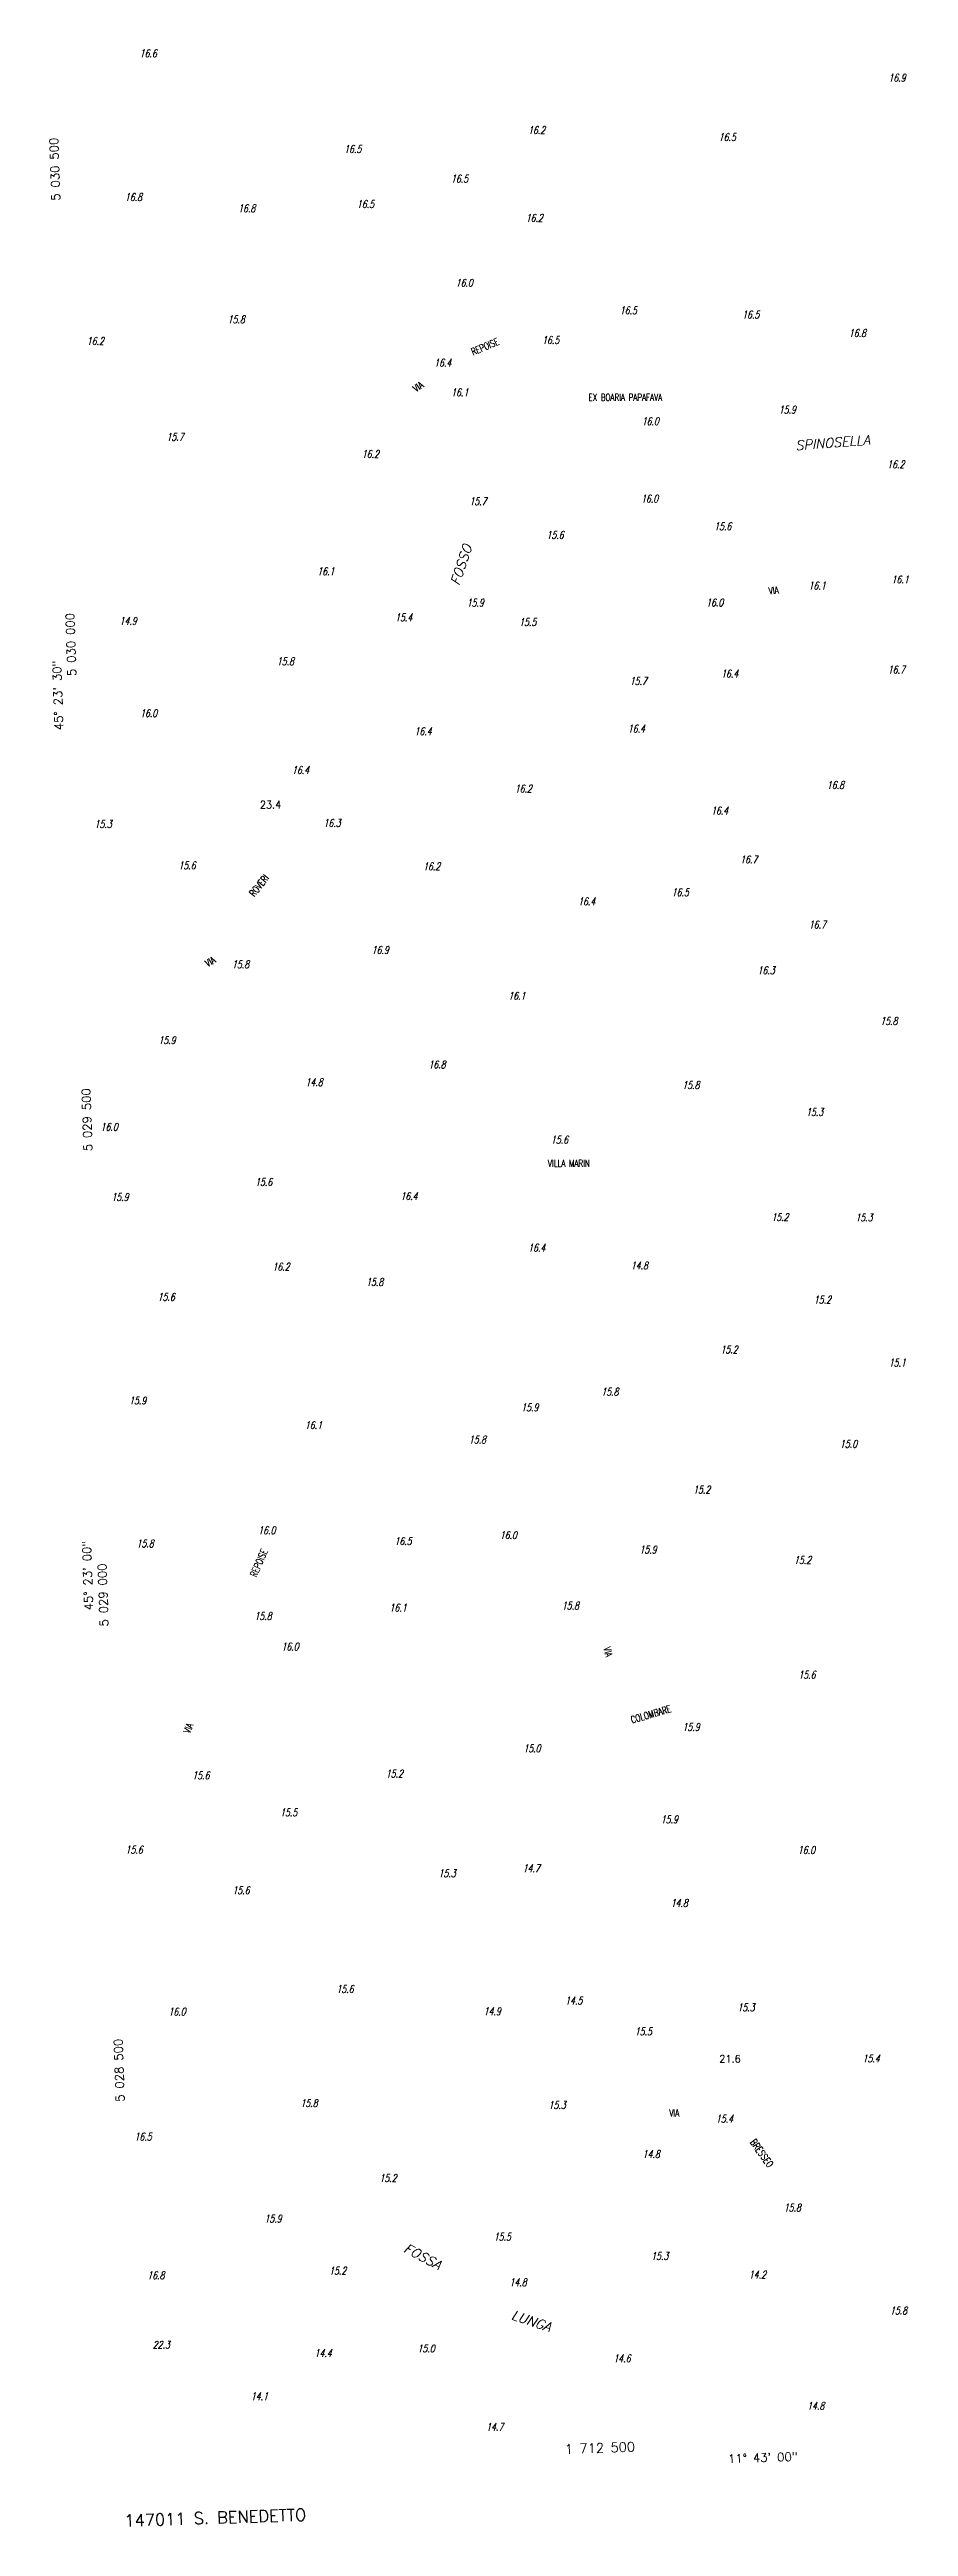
# Model space of a CAD drawing. Extents: x 1711905 to 1716091, y 5028020 to 5031001.
# Drawn here: x 1711922 to 1712825, y 5028020 to 5030626 of the extents above; entities that cross this region are included whole.
import ezdxf
from ezdxf.enums import TextEntityAlignment as Align

# ---------------------------------------------------------------- set-up
doc = ezdxf.new("R2010")
doc.units = 0
for name, color, linetype in [('11B2', 13, 'CONTINUOUS'), ('12A1', 13, 'CONTINUOUS'), ('14G7', 5, 'CONTINUOUS'), ('14O15', 5, 'CONTINUOUS'), ('16C3', 8, 'CONTINUOUS'), ('16D4', 8, 'CONTINUOUS')]:
    doc.layers.add(name, color=color, linetype=linetype)
doc.styles.add('ROMANS', font='romans.shx')
doc.styles.get("Standard").update_dxf_attribs({"font": 'SIMPLEX'})
doc.styles.add('STYLE1', font='romans.shx', dxfattribs={"width": 0.75, "oblique": 15})

msp = doc.modelspace()

# ---------------------------------------------------------------- texts
at = {"layer": '11B2', "style": 'STYLE1', "oblique": 15, "width": 0.75}
for s, p in [('16.6               ', (1712016.324, 5030617.633, 16.6)), ('16.9               ', (1712803.656, 5030591.93, 16.937)), ('16.2               ', (1712424.68, 5030536.844, 16.25)), ('16.5               ', (1712231.43, 5030517, 16.451)), ('16.5               ', (1712625.148, 5030529.555, 16.515)), ('16.5               ', (1712343.672, 5030485.805, 16.464)), ('16.8               ', (1712000.859, 5030466.367, 16.814)), ('16.5               ', (1712244.793, 5030459.078, 16.496)), ('16.8               ', (1712119.945, 5030454.617, 16.827)), ('16.2               ', (1712422.25, 5030444.492, 16.224)), ('16.0               ', (1712348.609, 5030376.203, 16.042)), ('15.8               ', (1712108.844, 5030337.656, 15.822)), ('16.5               ', (1712521.109, 5030347.211, 16.477)), ('16.5               ', (1712649.918, 5030342.758, 16.489)), ('16.2               ', (1711960.691, 5030314.969, 16.172)), ('16.5               ', (1712439.461, 5030316.023, 16.496)), ('16.8               ', (1712762.047, 5030323.313, 16.827)), ('16.4               ', (1712326.047, 5030292.125, 16.448)), ('16.1               ', (1712343.867, 5030260.938, 16.088)), ('16.0               ', (1712544.199, 5030230.555, 16.016)), ('15.9               ', (1712688.324, 5030242.711, 15.925)), ('15.7               ', (1712044.535, 5030214.117, 15.705)), ('16.2               ', (1712249.895, 5030196.125, 16.178)), ('16.2               ', (1712802.441, 5030185.211, 16.191)), ('15.7               ', (1712363.055, 5030146.422, 15.692)), ('16.0               ', (1712543.52, 5030149.211, 16.049)), ('15.6               ', (1712620.48, 5030120.047, 15.595)), ('15.6               ', (1712444.188, 5030110.969, 15.562)), ('16.1               ', (1712203.137, 5030072.781, 16.107)), ('15.9               ', (1712360.191, 5030039.68, 15.906)), ('16.0               ', (1712611.973, 5030039.844, 15.964)), ('16.1               ', (1712719.719, 5030057.672, 16.094)), ('16.1               ', (1712806.898, 5030064.102, 16.088)), ('14.9               ', (1711995.25, 5030020.531, 14.914)), ('15.4               ', (1712284.957, 5030024.18, 15.362)), ('15.5               ', (1712415.379, 5030019.273, 15.504)), ('15.8               ', (1712160.605, 5029978, 15.783)), ('16.4               ', (1712627.676, 5029965.086, 16.384)), ('16.7               ', (1712802.969, 5029969.328, 16.744)), ('15.7               ', (1712531.629, 5029957.305, 15.653)), ('16.0               ', (1712016.746, 5029923.414, 16.024)), ('16.4               ', (1712305.375, 5029904.375, 16.414)), ('16.4               ', (1712529.652, 5029907.164, 16.384)), ('16.4               ', (1712176.52, 5029863.625, 16.444)), ('16.2               ', (1712410.688, 5029844.023, 16.174)), ('16.8               ', (1712738.969, 5029847.813, 16.774)), ('15.3               ', (1711968.949, 5029806.758, 15.26)), ('16.3               ', (1712209.645, 5029807.953, 16.264)), ('16.4               ', (1712617.145, 5029820.883, 16.414)), ('15.6               ', (1712057.109, 5029763.297, 15.604)), ('16.2               ', (1712314.301, 5029762.242, 16.174)), ('16.7               ', (1712647.832, 5029769.477, 16.714)), ('16.4               ', (1712477.34, 5029725.422, 16.354)), ('16.5               ', (1712575.734, 5029735.047, 16.474)), ('16.7               ', (1712719.934, 5029701.023, 16.744)), ('16.9               ', (1712260.273, 5029674.289, 16.894)), ('15.8               ', (1712113.414, 5029659.203, 15.844)), ('16.3               ', (1712666.059, 5029652.82, 16.294)), ('16.1               ', (1712403.973, 5029626.086, 16.114)), ('15.8               ', (1712795.125, 5029599.594, 15.844)), ('15.9               ', (1712036.047, 5029579.406, 15.92)), ('16.8               ', (1712319.906, 5029553.797, 16.804)), ('14.8               ', (1712190.777, 5029535.188, 14.794)), ('15.8               ', (1712586.93, 5029532.188, 15.784)), ('15.3               ', (1712717.047, 5029503.836, 15.334)), ('16.0               ', (1711975.289, 5029488.203, 15.98)), ('15.6               ', (1712448.809, 5029474.672, 15.574)), ('15.9               ', (1711986.629, 5029414.477, 15.92)), ('15.6               ', (1712137.715, 5029430.273, 15.634)), ('16.4               ', (1712290.473, 5029415.313, 16.354)), ('15.2               ', (1712680.59, 5029393.25, 15.214)), ('15.3               ', (1712768.875, 5029392.852, 15.274)), ('16.4               ', (1712424.91, 5029361.063, 16.384)), ('16.2               ', (1712155.91, 5029341.086, 16.174)), ('14.8               ', (1712532.766, 5029342.344, 14.794)), ('15.6               ', (1712035.246, 5029309.359, 15.634)), ('15.8               ', (1712254.395, 5029325.086, 15.844)), ('15.2               ', (1712725.25, 5029306.383, 15.244)), ('15.2               ', (1712627.043, 5029253.961, 15.214)), ('15.1               ', (1712803.949, 5029240.234, 15.124)), ('15.8               ', (1712501.75, 5029209.508, 15.814)), ('15.9               ', (1712005.219, 5029200.336, 15.89)), ('15.9               ', (1712417.574, 5029193.094, 15.904)), ('16.1               ', (1712190.004, 5029174.414, 16.114)), ('15.8               ', (1712362.535, 5029159.227, 15.844)), ('15.0               ', (1712752.695, 5029154.703, 14.974)), ('15.2               ', (1712598.313, 5029106.625, 15.214)), ('15.8               ', (1712013.098, 5029049.859, 15.8)), ('16.0               ', (1712141.043, 5029063.75, 15.994)), ('16.5               ', (1712284.254, 5029052.328, 16.504)), ('16.0               ', (1712394.945, 5029058.641, 15.964)), ('15.9               ', (1712541.914, 5029043.492, 15.874)), ('15.2               ', (1712704.371, 5029032.555, 15.154)), ('15.8               ', (1712137.008, 5028973.609, 15.844)), ('16.1               ', (1712279.09, 5028982.367, 16.084)), ('15.8               ', (1712460.266, 5028984.57, 15.814)), ('16.0               ', (1712165.457, 5028941.445, 15.964)), ('15.6               ', (1712708.938, 5028911.867, 15.634)), ('15.9               ', (1712587.129, 5028856.852, 15.904)), ('15.0               ', (1712419.863, 5028834.344, 14.974)), ('15.6               ', (1712071.699, 5028805.992, 15.56)), ('15.2               ', (1712275.168, 5028807.781, 15.214)), ('15.5               ', (1712163.953, 5028766.953, 15.454)), ('15.9               ', (1712564.246, 5028759.602, 15.904)), ('15.6               ', (1712001.559, 5028727.766, 15.58)), ('16.0               ', (1712708.469, 5028727.43, 15.994)), ('15.6               ', (1712113.883, 5028685.102, 15.574)), ('15.3               ', (1712330.672, 5028702.953, 15.274)), ('14.7               ', (1712419.055, 5028708.18, 14.734)), ('14.8               ', (1712574.691, 5028671.656, 14.794)), ('15.6               ', (1712223.219, 5028581.25, 15.574)), ('16.0               ', (1712046.645, 5028557.391, 15.994)), ('14.9               ', (1712378.035, 5028557.695, 14.914)), ('14.5               ', (1712463.801, 5028569.016, 14.494)), ('15.3               ', (1712644.906, 5028561.789, 15.304)), ('15.5               ', (1712536.934, 5028536.539, 15.544)), ('15.4               ', (1712776.504, 5028508.063, 15.394)), ('15.8               ', (1712185.34, 5028461.086, 15.844)), ('15.3               ', (1712446.281, 5028459.094, 15.334)), ('16.5               ', (1712010.945, 5028425.906, 16.46)), ('15.4               ', (1712622.266, 5028444.672, 15.424)), ('14.8               ', (1712545.203, 5028407.484, 14.824)), ('15.2               ', (1712268.496, 5028382.289, 15.154)), ('15.8               ', (1712693.531, 5028351.211, 15.754)), ('15.9               ', (1712147.605, 5028339.664, 15.874)), ('15.5               ', (1712388.605, 5028320.555, 15.514)), ('15.3               ', (1712554.211, 5028300.273, 15.304)), ('16.8               ', (1712024.395, 5028280.023, 16.76)), ('15.2               ', (1712215.523, 5028284.813, 15.154)), ('14.8               ', (1712405.148, 5028272.664, 14.794)), ('14.2               ', (1712656.957, 5028280.68, 14.224)), ('15.8               ', (1712805.313, 5028242.93, 15.844)), ('22.3               ', (1712030.055, 5028206.875, 22.26)), ('14.4               ', (1712200.285, 5028198.172, 14.434)), ('15.0               ', (1712308.496, 5028203.008, 15.004)), ('14.6               ', (1712514.426, 5028192.555, 14.554)), ('14.1               ', (1712133.168, 5028152.758, 14.074)), ('14.8               ', (1712718.246, 5028142.656, 14.794)), ('14.7               ', (1712380.66, 5028120.539, 14.704))]:
    msp.add_text(s, height=8, dxfattribs=at).set_placement(p)
at = {"layer": '12A1', "width": 0.938}
for s, p in [('23.4               ', (1712142.758, 5029827.141, 23.42)), ('21.6               ', (1712625.91, 5028507.727, 21.64))]:
    msp.add_text(s, height=8, dxfattribs=at).set_placement(p)
at = {"layer": '14G7', "width": 0.733}
for s, rotation, p in [('REPOISE', 22.72, (1712366.824, 5030303.711)), ('VIA', 36.28, (1712307.289, 5030264.82)), ('VIA', 7.44, (1712678.32, 5030052.211)), ('ROVERI', 51.65, (1712136.949, 5029733.695)), ('VIA', 31.29, (1712088.125, 5029660.234)), ('REPOISE', 66.59, (1712139.02, 5029017.828)), ('VIA', 283.89, (1712504.094, 5028943.992)), ('COLOMBARE', 16.26, (1712534.094, 5028864.594)), ('VIA', 68.19, (1712069.125, 5028853.477)), ('VIA', 0.36, (1712573.371, 5028451.07)), ('BRESSEO', 305.24, (1712657.816, 5028423.961))]:
    msp.add_text(s, height=7.5, rotation=rotation, dxfattribs=at).set_placement(p)
for s, p in [('EX BOARIA PAPAFAVA', (1712488.293, 5030255.977)), ('VILLA MARIN', (1712445.672, 5029450.063))]:
    msp.add_text(s, height=7.5, dxfattribs=at).set_placement(p)
at = {"layer": '14O15', "color": 5, "style": 'ROMANS', "oblique": 15}
for s, rotation, p in [('SPINOSELLA', 4.56, (1712706.102, 5030203.93)), ('FOSSO', 71.56, (1712352.254, 5030061.125)), ('FOSSA', 331.97, (1712293.039, 5028309.25)), ('LUNGA', 341.54, (1712406.367, 5028238.023))]:
    msp.add_text(s, height=10, rotation=rotation, dxfattribs=at).set_placement(p)
at = {"layer": '16C3', "linetype": 'CONTINUOUS', "style": 'ROMANS'}
for s, height, rotation, p in [('5 030 500', 9, 91.938, (1711931.623, 5030499.831)), ('5 030 000', 9, 91.938, (1711948.541, 5029999.831)), ('5 029 500', 9, 91.938, (1711965.459, 5029499.831)), ('5 029 000', 9, 91.938, (1711982.381, 5028999.831)), ('5 028 500', 9, 91.938, (1711999.299, 5028499.831)), ('1 712 500', 10, 1.932, (1712500.476, 5028097.41))]:
    msp.add_text(s, height=height, rotation=rotation, dxfattribs=at).set_placement(p, align=Align.CENTER)
for s, rotation, p in [('45%%d 23\' 30"', 91.938, (1711930.347, 5029946.155)), ('45%%d 23\' 00"', 91.938, (1711961.68, 5029020.155)), ('11%%d 43\' 00"', 1.932, (1712671.579, 5028092.226))]:
    msp.add_text(s, height=9, rotation=rotation, dxfattribs=at).set_placement(p, align=Align.MIDDLE)
at = {"layer": '16D4'}
msp.add_text('147011 S. BENEDETTO', height=12.5, rotation=1.931, dxfattribs=at).set_placement((1712000.525, 5028019.571))

doc.saveas('drawing.dxf')
